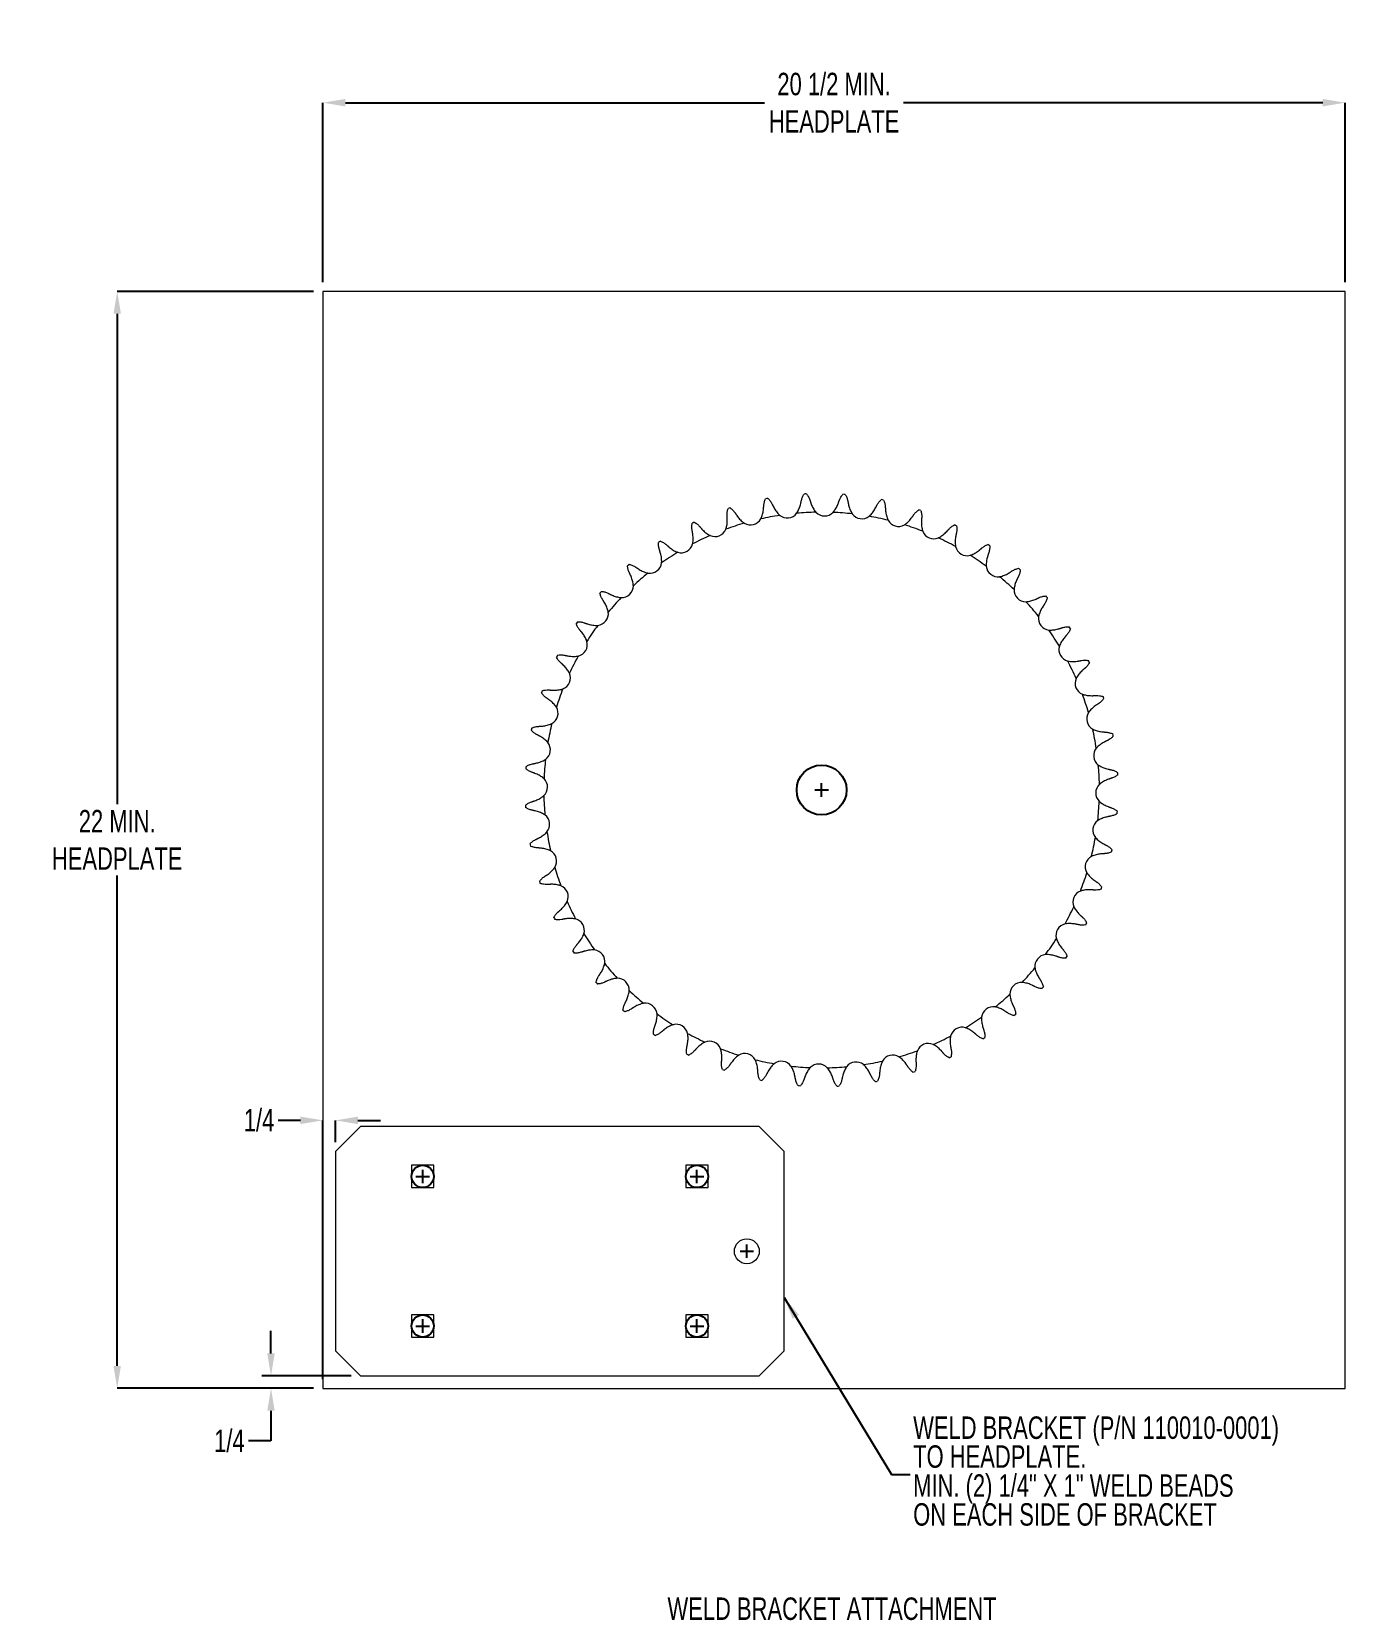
# Model space of a CAD drawing. Header units: inches. Extents: x 24.3 to 33.1, y 8.2 to 18.8.
import ezdxf

# ---------------------------------------------------------------- set-up
doc = ezdxf.new("R2010")
doc.units = ezdxf.units.IN
doc.header["$MEASUREMENT"] = 0
doc.header["$PDSIZE"] = -1
doc.layers.add('DIM', color=1, linetype='Continuous')
doc.styles.add('SLDTEXTSTYLE0', font='ARIAL.TTF', dxfattribs={"width": 0.7})
doc.styles.get("Standard").update_dxf_attribs({"font": 'ARIAL.TTF'})
doc.dimstyles.new('SLDDIMSTYLE0', dxfattribs={"dimtxt": 0.15, "dimasz": 0.15, "dimexe": 0, "dimexo": 0.0625, "dimgap": 0.0375, "dimtad": 0, "dimtih": 1, "dimtoh": 1, "dimdec": 3, "dimlfac": 3, "dimrnd": 1e-09, "dimzin": 12, "dimdsep": 46, "dimtxsty": 'SLDTEXTSTYLE0', "dimsah": 1, "dimcen": 0.09, "dimadec": 0, "dimazin": 0, "dimtfac": 1, "dimtdec": 3, "dimtofl": 0, "dimtmove": 0, "dimatfit": 3, "dimfxl": 0, "dimtolj": 1, "dimtzin": 12, "dimarcsym": 0})
doc.dimstyles.new('SLDDIMSTYLE1', dxfattribs={"dimtxt": 0.15, "dimasz": 0.15, "dimexe": 0, "dimexo": 0.0625, "dimgap": 0.0375, "dimtad": 0, "dimtih": 1, "dimtoh": 1, "dimdec": 3, "dimlfac": 3, "dimrnd": 1e-09, "dimzin": 12, "dimdsep": 46, "dimtxsty": 'SLDTEXTSTYLE0', "dimsah": 1, "dimcen": 0.09, "dimadec": 0, "dimazin": 0, "dimtfac": 1, "dimtdec": 3, "dimtofl": 0, "dimtmove": 0, "dimatfit": 3, "dimfxl": 0, "dimtolj": 1, "dimtzin": 12, "dimarcsym": 0})
doc.dimstyles.new('SLDDIMSTYLE2', dxfattribs={"dimtxt": 0.15, "dimasz": 0.15, "dimexe": 0, "dimexo": 0.0625, "dimgap": 0.0375, "dimtad": 0, "dimtih": 1, "dimtoh": 1, "dimdec": 0, "dimrnd": 1e-09, "dimzin": 0, "dimdsep": 46, "dimtxsty": 'Standard', "dimsah": 1, "dimcen": 0.09, "dimadec": 0, "dimazin": 0, "dimtfac": 1, "dimtdec": 0, "dimtofl": 0, "dimtmove": 0, "dimatfit": 3, "dimfxl": 0, "dimtolj": 1, "dimtzin": 0, "dimarcsym": 0})

msp = doc.modelspace()

# ---------------------------------------------------------------- texts
at = {"layer": 'DIM', "insert": (28.535419, 8.341656), "char_height": 0.15, "attachment_point": 1, "style": 'SLDTEXTSTYLE0'}
msp.add_mtext('WELD BRACKET ATTACHMENT', dxfattribs=at)

# ---------------------------------------------------------------- blocks, each defined once
blk = doc.blocks.new('*D7')
at = {"color": 0, "linetype": 'ByBlock', "lineweight": -2}
for p, q in [((25.885, 9.973), (25.885, 10.123)), ((26.42, 9.823), (25.823, 9.823)), ((26.17, 9.74), (25.823, 9.74)), ((25.885, 9.59), (25.885, 9.388)), ((25.885, 9.388), (25.735, 9.388))]:
    blk.add_line(p, q, dxfattribs=at)
at = {"color": 0, "linetype": 'ByBlock'}
for points in [[(25.885, 9.823), (25.86, 9.973), (25.91, 9.973)], [(25.885, 9.74), (25.86, 9.59), (25.91, 9.59)]]:
    blk.add_solid(points, dxfattribs=at)
at = {"layer": 'DEFPOINTS', "color": 0, "linetype": 'ByBlock'}
for p in [(26.482, 9.823), (26.232, 9.74)]:
    blk.add_point(p, dxfattribs=at)
at = {"color": 0, "linetype": 'ByBlock', "insert": (25.607, 9.388), "char_height": 0.15, "attachment_point": 5, "style": 'SLDTEXTSTYLE0'}
blk.add_mtext('1/4', dxfattribs=at)
blk = doc.blocks.new('*D8')
at = {"color": 0, "linetype": 'ByBlock', "lineweight": -2}
for p, q in [((26.232, 17.135), (26.232, 18.334)), ((26.382, 18.334), (29.185, 18.334)), ((32.916, 18.334), (30.113, 18.334)), ((33.066, 17.135), (33.066, 18.334))]:
    blk.add_line(p, q, dxfattribs=at)
at = {"color": 0, "linetype": 'ByBlock'}
for points in [[(26.232, 18.334), (26.382, 18.359), (26.382, 18.309)], [(33.066, 18.334), (32.916, 18.359), (32.916, 18.309)]]:
    blk.add_solid(points, dxfattribs=at)
at = {"layer": 'DEFPOINTS', "color": 0, "linetype": 'ByBlock'}
for p in [(26.232, 17.073), (33.066, 17.073)]:
    blk.add_point(p, dxfattribs=at)
at = {"color": 0, "linetype": 'ByBlock', "insert": (29.649, 18.334), "char_height": 0.15, "attachment_point": 5, "style": 'SLDTEXTSTYLE0'}
blk.add_mtext('20 1/2 MIN.\\PHEADPLATE', dxfattribs=at)
blk = doc.blocks.new('*D9')
at = {"color": 0, "linetype": 'ByBlock', "lineweight": -2}
for p, q in [((26.082, 11.531), (25.932, 11.531)), ((26.232, 9.802), (26.232, 11.531)), ((26.316, 11.385), (26.316, 11.531)), ((26.466, 11.531), (26.616, 11.531))]:
    blk.add_line(p, q, dxfattribs=at)
at = {"color": 0, "linetype": 'ByBlock'}
for points in [[(26.232, 11.531), (26.082, 11.556), (26.082, 11.506)], [(26.316, 11.531), (26.466, 11.556), (26.466, 11.506)]]:
    blk.add_solid(points, dxfattribs=at)
at = {"layer": 'DEFPOINTS', "color": 0, "linetype": 'ByBlock'}
for p in [(26.316, 11.323), (26.232, 9.74)]:
    blk.add_point(p, dxfattribs=at)
at = {"color": 0, "linetype": 'ByBlock', "insert": (25.805, 11.531), "char_height": 0.15, "attachment_point": 5, "style": 'SLDTEXTSTYLE0'}
blk.add_mtext('1/4', dxfattribs=at)
blk = doc.blocks.new('*D10')
at = {"color": 0, "linetype": 'ByBlock', "lineweight": -2}
for p, q in [((26.17, 17.073), (24.857, 17.073)), ((24.857, 16.923), (24.857, 13.644)), ((24.857, 9.89), (24.857, 13.168)), ((26.17, 9.74), (24.857, 9.74))]:
    blk.add_line(p, q, dxfattribs=at)
at = {"color": 0, "linetype": 'ByBlock'}
for points in [[(24.857, 17.073), (24.832, 16.923), (24.882, 16.923)], [(24.857, 9.74), (24.832, 9.89), (24.882, 9.89)]]:
    blk.add_solid(points, dxfattribs=at)
at = {"layer": 'DEFPOINTS', "color": 0, "linetype": 'ByBlock'}
for p in [(26.232, 17.073), (26.232, 9.74)]:
    blk.add_point(p, dxfattribs=at)
at = {"color": 0, "linetype": 'ByBlock', "insert": (24.857, 13.406), "char_height": 0.15, "attachment_point": 5, "style": 'SLDTEXTSTYLE0'}
blk.add_mtext('22 MIN.\\PHEADPLATE', dxfattribs=at)
blk = doc.blocks.new('SW_NOTE_3')
at = {"layer": 'DIM', "color": 0, "char_height": 0.15, "attachment_point": 1, "style": 'SLDTEXTSTYLE0'}
for s, insert in [('WELD BRACKET (P/N 110010-0001)', (0.02, 0.387)), ('TO HEADPLATE.', (0.02, 0.194)), ('MIN. (2) 1/4" X 1" WELD BEADS', (0.02, 0)), ('ON EACH SIDE OF BRACKET', (0.02, -0.193))]:
    blk.add_mtext(s, dxfattribs=dict(at, insert=insert))

# ---------------------------------------------------------------- dimensions: what is measured, and where the dimension line sits
at = {"layer": 'DIM'}
dim = msp.add_linear_dim(base=(26.232435, 18.334013), p1=(33.065768, 17.072874), p2=(26.232435, 17.072874), text='<> MIN.\\PHEADPLATE', dimstyle='SLDDIMSTYLE0', override={"dimdec": 4, "dimlunit": 5, "dimfrac": 2}, dxfattribs=at)
dim.commit()
dim.dimension.update_dxf_attribs({"geometry": '*D8', "text_midpoint": (29.649101, 18.334013)})
dim = msp.add_linear_dim(base=(24.857435, 9.73954), p1=(26.232435, 17.072874), p2=(26.232435, 9.73954), angle=90, text='<> MIN.\\PHEADPLATE', dimstyle='SLDDIMSTYLE0', override={"dimdec": 4, "dimlunit": 5, "dimfrac": 2}, dxfattribs=at)
dim.commit()
dim.dimension.update_dxf_attribs({"geometry": '*D10', "text_midpoint": (24.857435, 13.406207)})
dim = msp.add_linear_dim(base=(26.232435, 11.530946), p1=(26.315768, 11.322874), p2=(26.232435, 9.73954), dimstyle='SLDDIMSTYLE1', override={"dimdec": 4, "dimlunit": 5, "dimfrac": 2}, dxfattribs=at)
dim.commit()
dim.dimension.update_dxf_attribs({"geometry": '*D9', "text_midpoint": (25.80451, 11.530946)})
dim = msp.add_linear_dim(base=(25.885359, 9.73954), p1=(26.482435, 9.822874), p2=(26.232435, 9.73954), angle=90, dimstyle='SLDDIMSTYLE1', override={"dimdec": 4, "dimlunit": 5, "dimfrac": 2}, dxfattribs=at)
dim.commit()
dim.dimension.update_dxf_attribs({"geometry": '*D7', "text_midpoint": (25.607435, 9.387822)})

# ---------------------------------------------------------------- linework, layer by layer
at = {"color": 7, "linetype": 'Continuous', "lineweight": 15}
for p, q in [((26.232435, 17.072874), (26.232435, 9.73954)), ((33.065768, 17.072874), (26.232435, 17.072874)), ((33.065768, 9.73954), (33.065768, 17.072874)), ((26.482435, 11.48954), (26.315768, 11.322874)), ((29.149101, 11.48954), (26.482435, 11.48954)), ((29.315768, 11.322874), (29.149101, 11.48954)), ((26.315768, 11.322874), (26.315768, 9.98954)), ((29.315768, 9.98954), (29.315768, 11.322874)), ((26.824768, 11.23054), (26.824768, 11.081874)), ((26.973435, 11.23054), (26.824768, 11.23054)), ((26.973435, 11.081874), (26.973435, 11.23054)), ((28.658101, 11.23054), (28.658101, 11.081874)), ((28.806768, 11.23054), (28.658101, 11.23054)), ((28.806768, 11.081874), (28.806768, 11.23054)), ((26.824768, 11.081874), (26.973435, 11.081874)), ((28.658101, 11.081874), (28.806768, 11.081874)), ((26.973435, 10.23054), (26.824768, 10.23054)), ((26.824768, 10.23054), (26.824768, 10.081874)), ((26.973435, 10.081874), (26.973435, 10.23054)), ((28.806768, 10.23054), (28.658101, 10.23054)), ((28.658101, 10.23054), (28.658101, 10.081874)), ((28.806768, 10.081874), (28.806768, 10.23054)), ((26.315768, 9.98954), (26.482435, 9.822874)), ((26.824768, 10.081874), (26.973435, 10.081874)), ((28.658101, 10.081874), (28.806768, 10.081874)), ((29.149101, 9.822874), (29.315768, 9.98954)), ((26.482435, 9.822874), (29.149101, 9.822874)), ((26.232435, 9.73954), (33.065768, 9.73954))]:
    msp.add_line(p, q, dxfattribs=at)
for centre, radius in [((29.565768, 13.73954), 0.166667), ((26.899101, 11.156207), 0.074333), ((28.732435, 11.156207), 0.074333), ((26.899101, 10.156207), 0.074333), ((28.732435, 10.156207), 0.074333)]:
    msp.add_circle(centre, radius)
msp.add_circle((29.065768, 10.656207), 0.083333, dxfattribs=at)
for centre, radius, start, end in [((29.565768, 13.73954), 1.982131, 92.9399803, 93.3902628), ((29.565768, 13.73954), 1.982131, 85.4399803, 85.8902628), ((29.565768, 13.73954), 1.982131, 107.9399803, 108.3902628), ((29.565768, 13.73954), 1.982131, 100.4399803, 100.8902628), ((29.565768, 13.73954), 1.982131, 77.9399803, 78.3902628), ((29.565768, 13.73954), 1.982131, 70.4399803, 70.8902628), ((29.565768, 13.73954), 1.982131, 115.4399803, 115.8902628), ((29.565768, 13.73954), 1.857131, 106.1686058, 110.1616373), ((29.089978, 15.590594), 0.079058, 238.4592238, 330.3710193), ((29.565768, 13.73954), 1.857131, 98.6686058, 102.6616373), ((29.335659, 15.636861), 0.079058, 230.9592238, 322.8710193), ((29.565768, 13.73954), 1.857131, 91.1686058, 95.1616373), ((29.585278, 15.650664), 0.079058, 223.4592238, 315.3710193), ((29.565768, 13.73954), 1.857131, 83.6686058, 87.6616373), ((29.834562, 15.631768), 0.079058, 215.9592238, 307.8710193), ((29.565768, 13.73954), 1.857131, 76.1686058, 80.1616373), ((30.079248, 15.580495), 0.079058, 208.4592238, 300.3710193), ((29.565768, 13.73954), 1.857131, 68.6686058, 72.6616373), ((29.565768, 13.73954), 1.982131, 62.9399803, 63.3902628), ((29.565768, 13.73954), 1.982131, 122.9399803, 123.3902628), ((29.565768, 13.73954), 1.857131, 113.6686058, 117.6616373), ((28.852437, 15.512655), 0.079057, 245.9592238, 337.8710193), ((30.315148, 15.497723), 0.079058, 200.9592238, 292.8710193), ((29.565768, 13.73954), 1.857131, 61.1686058, 65.1616373), ((29.565768, 13.73954), 1.857131, 121.1686058, 125.1616373), ((28.627102, 15.404377), 0.079057, 253.4592238, 345.3710193), ((30.538226, 15.384867), 0.079058, 193.4592238, 285.3710193), ((29.565768, 13.73954), 1.857131, 53.6686058, 57.6616373), ((29.565768, 13.73954), 1.982131, 55.4399803, 55.8902628), ((29.565768, 13.73954), 1.982131, 130.4399803, 130.8902628), ((29.565768, 13.73954), 1.857131, 128.6686058, 132.6616373), ((28.417827, 15.267614), 0.079058, 260.9592238, 352.8710193), ((30.744665, 15.24386), 0.079058, 185.9592238, 277.8710193), ((29.565768, 13.73954), 1.982131, 47.9399803, 48.3902628), ((28.228195, 15.104704), 0.079058, 268.4592238, 0.3710193), ((29.565768, 13.73954), 1.857131, 46.1686058, 50.1616373), ((30.930932, 15.077114), 0.079058, 178.4592238, 270.3710193), ((29.565768, 13.73954), 1.982131, 137.9399803, 138.3902628), ((29.565768, 13.73954), 1.857131, 136.1686058, 140.1616373), ((29.565768, 13.73954), 1.857131, 38.6686058, 42.6616373), ((29.565768, 13.73954), 1.982131, 40.4399803, 40.8902628), ((28.061448, 14.918437), 0.079058, 275.9592238, 7.8710193), ((31.093841, 14.887481), 0.079058, 170.9592238, 262.8710193), ((29.565768, 13.73954), 1.982131, 145.4399803, 145.8902628), ((29.565768, 13.73954), 1.857131, 143.6686058, 147.6616373), ((29.565768, 13.73954), 1.857131, 31.1686058, 35.1616373), ((29.565768, 13.73954), 1.982131, 32.9399803, 33.3902628), ((27.920441, 14.711998), 0.079058, 283.4592238, 15.3710193), ((31.230605, 14.678207), 0.079058, 163.4592238, 255.3710193), ((29.565768, 13.73954), 1.982131, 152.9399803, 153.3902628), ((29.565768, 13.73954), 1.857131, 151.1686058, 155.1616373), ((29.565768, 13.73954), 1.857131, 23.6686058, 27.6616373), ((29.565768, 13.73954), 1.982131, 25.4399803, 25.8902628), ((27.807586, 14.48892), 0.079058, 290.9592238, 22.8710193), ((31.338882, 14.452871), 0.079058, 155.9592238, 247.8710193), ((29.565768, 13.73954), 1.982131, 160.4399803, 160.8902628), ((29.565768, 13.73954), 1.857131, 158.6686058, 162.6616373), ((29.565768, 13.73954), 1.857131, 16.1686058, 20.1616373), ((29.565768, 13.73954), 1.982131, 17.9399803, 18.3902628), ((27.724813, 14.25302), 0.079058, 298.4592238, 30.3710193), ((31.416821, 14.215331), 0.079058, 148.4592238, 240.3710193), ((29.565768, 13.73954), 1.982131, 167.9399803, 168.3902628), ((29.565768, 13.73954), 1.857131, 166.1686058, 170.1616373), ((29.565768, 13.73954), 1.857131, 8.6686058, 12.6616373), ((27.67354, 14.008335), 0.079058, 305.9592238, 37.8710193), ((31.463089, 13.969649), 0.079058, 140.9592238, 232.8710193), ((29.565768, 13.73954), 1.982131, 10.4399803, 10.8902628), ((29.565768, 13.73954), 1.857131, 173.6686058, 177.6616373), ((29.565768, 13.73954), 1.982131, 175.4399803, 175.8902628), ((27.654644, 13.75905), 0.079058, 313.4592238, 45.3710193), ((29.565768, 13.73954), 1.857131, 1.1686058, 5.1616373), ((29.565768, 13.73954), 1.982131, 2.9399803, 3.3902628), ((29.565768, 13.73954), 1.857131, 181.1686058, 185.1616373), ((31.476892, 13.720031), 0.079058, 133.4592238, 225.3710193), ((29.565768, 13.73954), 1.982131, 182.9399803, 183.3902628), ((29.565768, 13.73954), 1.857131, 353.6686058, 357.6616373), ((29.565768, 13.73954), 1.982131, 355.4399803, 355.8902628), ((27.668447, 13.509431), 0.079058, 320.9592238, 52.8710193), ((31.457996, 13.470746), 0.079058, 125.9592238, 217.8710193), ((29.565768, 13.73954), 1.982131, 190.4399803, 190.8902628), ((29.565768, 13.73954), 1.857131, 188.6686058, 192.6616373), ((29.565768, 13.73954), 1.857131, 346.1686058, 350.1616373), ((27.714715, 13.26375), 0.079058, 328.4592238, 60.3710193), ((31.406723, 13.22606), 0.079058, 118.4592238, 210.3710193), ((29.565768, 13.73954), 1.982131, 347.9399803, 348.3902628), ((29.565768, 13.73954), 1.857131, 196.1686058, 200.1616373), ((29.565768, 13.73954), 1.857131, 338.6686058, 342.6616373), ((29.565768, 13.73954), 1.982131, 197.9399803, 198.3902628), ((27.792654, 13.026209), 0.079058, 335.9592238, 67.8710193), ((31.32395, 12.99016), 0.079058, 110.9592238, 202.8710193), ((29.565768, 13.73954), 1.982131, 340.4399803, 340.8902628), ((29.565768, 13.73954), 1.857131, 203.6686058, 207.6616373), ((29.565768, 13.73954), 1.857131, 331.1686058, 335.1616373), ((29.565768, 13.73954), 1.982131, 205.4399803, 205.8902628), ((27.900931, 12.800874), 0.079058, 343.4592238, 75.3710193), ((29.565768, 13.73954), 1.982131, 332.9399803, 333.3902628), ((29.565768, 13.73954), 1.857131, 211.1686058, 215.1616373), ((29.565768, 13.73954), 1.857131, 323.6686058, 327.6616373), ((31.211095, 12.767083), 0.079058, 103.4592238, 195.3710193), ((29.565768, 13.73954), 1.982131, 212.9399803, 213.3902628), ((28.037695, 12.5916), 0.079058, 350.9592238, 82.8710193), ((31.070088, 12.560644), 0.079058, 95.9592238, 187.8710193), ((29.565768, 13.73954), 1.857131, 218.6686058, 222.6616373), ((29.565768, 13.73954), 1.857131, 316.1686058, 320.1616373), ((29.565768, 13.73954), 1.982131, 325.4399803, 325.8902628), ((29.565768, 13.73954), 1.982131, 220.4399803, 220.8902628), ((28.200604, 12.401967), 0.079058, 358.4592238, 90.3710193), ((30.903341, 12.374376), 0.079058, 88.4592238, 180.3710193), ((29.565768, 13.73954), 1.857131, 226.1686058, 230.1616373), ((29.565768, 13.73954), 1.857131, 308.6686058, 312.6616373), ((29.565768, 13.73954), 1.982131, 317.9399803, 318.3902628), ((29.565768, 13.73954), 1.982131, 227.9399803, 228.3902628), ((28.386872, 12.23522), 0.079058, 5.9592238, 97.8710193), ((29.565768, 13.73954), 1.857131, 233.6686058, 237.6616373), ((29.565768, 13.73954), 1.857131, 301.1686058, 305.1616373), ((30.713709, 12.211467), 0.079058, 80.9592238, 172.8710193), ((29.565768, 13.73954), 1.982131, 310.4399803, 310.8902628), ((29.565768, 13.73954), 1.982131, 235.4399803, 235.8902628), ((28.59331, 12.094213), 0.079058, 13.4592238, 105.3710193), ((29.565768, 13.73954), 1.857131, 241.1686058, 245.1616373), ((30.504434, 12.074704), 0.079058, 73.4592238, 165.3710193), ((28.816388, 11.981358), 0.079058, 20.9592238, 112.8710193), ((29.565768, 13.73954), 1.857131, 248.6686058, 252.6616373), ((30.279099, 11.966426), 0.079058, 65.9592238, 157.8710193), ((29.565768, 13.73954), 1.857131, 293.6686058, 297.6616373), ((29.565768, 13.73954), 1.982131, 302.9399803, 303.3902628), ((29.565768, 13.73954), 1.982131, 242.9399803, 243.3902628), ((29.052288, 11.898586), 0.079058, 28.4592238, 120.3710193), ((29.565768, 13.73954), 1.857131, 256.1686058, 260.1616373), ((29.296974, 11.847313), 0.079058, 35.9592238, 127.8710193), ((29.565768, 13.73954), 1.857131, 263.6686058, 267.6616373), ((29.546258, 11.828416), 0.079058, 43.4592238, 135.3710193), ((29.795877, 11.84222), 0.079058, 50.9592238, 142.8710193), ((29.565768, 13.73954), 1.857131, 278.6686058, 282.6616373), ((30.041559, 11.888487), 0.079058, 58.4592238, 150.3710193), ((29.565768, 13.73954), 1.857131, 286.1686058, 290.1616373), ((29.565768, 13.73954), 1.982131, 295.4399803, 295.8902628), ((29.565768, 13.73954), 1.982131, 250.4399803, 250.8902628), ((29.565768, 13.73954), 1.982131, 257.9399803, 258.3902628), ((29.565768, 13.73954), 1.857131, 271.1686058, 275.1616373), ((29.565768, 13.73954), 1.982131, 280.4399803, 280.8902628), ((29.565768, 13.73954), 1.982131, 287.9399803, 288.3902628), ((29.565768, 13.73954), 1.982131, 265.4399803, 265.8902628), ((29.565768, 13.73954), 1.982131, 272.9399803, 273.3902628)]:
    msp.add_arc(centre, radius, start, end, dxfattribs=at)
for points, knots in [([(29.430868, 15.676289), (29.432867, 15.683655), (29.436929, 15.698625), (29.444636, 15.711608), (29.448551, 15.718203)], [0, 0, 0, 0, 0.4920616866, 1, 1, 1, 1]), ([(29.464105, 15.719063), (29.468589, 15.713135), (29.477695, 15.701096), (29.483404, 15.686674), (29.486302, 15.679355)], [0, 0, 0, 0, 0.492439936, 1, 1, 1, 1]), ([(29.684818, 15.677328), (29.687761, 15.68437), (29.693743, 15.698681), (29.703079, 15.710548), (29.707821, 15.716575)], [0, 0, 0, 0, 0.492060202, 1, 1, 1, 1]), ([(28.934197, 15.575381), (28.934221, 15.583014), (28.934271, 15.598525), (28.938355, 15.61306), (28.94043, 15.620444)], [0, 0, 0, 0, 0.492059105, 1, 1, 1, 1]), ([(28.955231, 15.6253), (28.961097, 15.620734), (28.973008, 15.611463), (28.982255, 15.59901), (28.986949, 15.59269)], [0, 0, 0, 0, 0.492438446, 1, 1, 1, 1]), ([(29.163363, 15.56119), (29.166718, 15.570561), (29.173532, 15.589602), (29.175985, 15.609308), (29.17723, 15.619314)], [0, 0, 0, 0, 0.492206348, 1, 1, 1, 1]), ([(29.179225, 15.642112), (29.180246, 15.649676), (29.18232, 15.665048), (29.188266, 15.678926), (29.191287, 15.685975)], [0, 0, 0, 0, 0.492058837, 1, 1, 1, 1]), ([(29.206595, 15.688858), (29.211815, 15.683566), (29.222414, 15.672819), (29.229957, 15.659266), (29.233785, 15.652387)], [0, 0, 0, 0, 0.492442075, 1, 1, 1, 1]), ([(29.243936, 15.631876), (29.248575, 15.623282), (29.258003, 15.605813), (29.271261, 15.590538), (29.277996, 15.582777)], [0, 0, 0, 0, 0.491992838, 1, 1, 1, 1]), ([(29.404579, 15.59813), (29.409128, 15.606983), (29.418369, 15.624971), (29.423373, 15.644188), (29.425914, 15.653947)], [0, 0, 0, 0, 0.492207731, 1, 1, 1, 1]), ([(29.493689, 15.657695), (29.497166, 15.648568), (29.504234, 15.630019), (29.515384, 15.613143), (29.521048, 15.60457)], [0, 0, 0, 0, 0.491994006, 1, 1, 1, 1]), ([(29.648553, 15.603268), (29.654218, 15.611453), (29.665729, 15.628081), (29.673198, 15.64648), (29.67699, 15.655823)], [0, 0, 0, 0, 0.492205248, 1, 1, 1, 1]), ([(29.723354, 15.715398), (29.727026, 15.708935), (29.734483, 15.695811), (29.738261, 15.680767), (29.740178, 15.673131)], [0, 0, 0, 0, 0.4924393048, 1, 1, 1, 1]), ([(29.744675, 15.650693), (29.746931, 15.641191), (29.751517, 15.621877), (29.760369, 15.603691), (29.764866, 15.594452)], [0, 0, 0, 0, 0.491990556, 1, 1, 1, 1]), ([(29.89111, 15.576519), (29.897795, 15.583893), (29.911377, 15.598876), (29.921184, 15.616144), (29.926164, 15.624912)], [0, 0, 0, 0, 0.4922059728, 1, 1, 1, 1]), ([(29.936732, 15.645211), (29.940569, 15.651808), (29.948368, 15.665216), (29.959173, 15.675763), (29.964661, 15.681119)], [0, 0, 0, 0, 0.4920610474, 1, 1, 1, 1]), ([(29.979907, 15.677925), (29.982704, 15.671038), (29.988384, 15.657053), (29.990166, 15.641645), (29.991071, 15.633824)], [0, 0, 0, 0, 0.492440847, 1, 1, 1, 1]), ([(29.9926, 15.61099), (29.993597, 15.601275), (29.995622, 15.581528), (30.002025, 15.562342), (30.005277, 15.552595)], [0, 0, 0, 0, 0.491991075, 1, 1, 1, 1]), ([(30.182298, 15.580487), (30.186964, 15.586527), (30.196446, 15.598803), (30.208535, 15.607848), (30.214675, 15.612443)], [0, 0, 0, 0, 0.492059448, 1, 1, 1, 1]), ([(28.699975, 15.477239), (28.699003, 15.484809), (28.697027, 15.500194), (28.699179, 15.515138), (28.700273, 15.522729)], [0, 0, 0, 0, 0.492060588, 1, 1, 1, 1]), ([(28.714313, 15.529476), (28.720725, 15.525715), (28.733744, 15.518078), (28.744538, 15.506938), (28.750016, 15.501285)], [0, 0, 0, 0, 0.492441129, 1, 1, 1, 1]), ([(28.929033, 15.493081), (28.931135, 15.50281), (28.935407, 15.522577), (28.935266, 15.542435), (28.935194, 15.552518)], [0, 0, 0, 0, 0.492205716, 1, 1, 1, 1]), ([(28.99969, 15.57368), (29.005411, 15.565764), (29.017039, 15.549676), (29.032177, 15.536261), (29.039867, 15.529446)], [0, 0, 0, 0, 0.491992029, 1, 1, 1, 1]), ([(30.1281, 15.518337), (30.135691, 15.524776), (30.151113, 15.537858), (30.163089, 15.553698), (30.169171, 15.561741)], [0, 0, 0, 0, 0.492204953, 1, 1, 1, 1]), ([(30.229374, 15.607286), (30.231248, 15.600092), (30.235054, 15.585486), (30.23481, 15.569977), (30.234686, 15.562105)], [0, 0, 0, 0, 0.492440892, 1, 1, 1, 1]), ([(30.233222, 15.539267), (30.232942, 15.529505), (30.232373, 15.509663), (30.236216, 15.489805), (30.238168, 15.479717)], [0, 0, 0, 0, 0.491992035, 1, 1, 1, 1]), ([(30.417315, 15.484264), (30.422729, 15.489644), (30.433732, 15.500577), (30.446899, 15.507967), (30.453587, 15.511721)], [0, 0, 0, 0, 0.492059589, 1, 1, 1, 1]), ([(30.467486, 15.504689), (30.468406, 15.497313), (30.470273, 15.482334), (30.468006, 15.46699), (30.466856, 15.459202)], [0, 0, 0, 0, 0.492439729, 1, 1, 1, 1]), ([(28.487964, 15.403026), (28.494811, 15.400134), (28.508717, 15.394261), (28.520872, 15.384626), (28.527041, 15.379736)], [0, 0, 0, 0, 0.4924404251, 1, 1, 1, 1]), ([(28.705597, 15.394968), (28.706412, 15.404889), (28.708066, 15.425044), (28.705335, 15.444714), (28.703948, 15.454701)], [0, 0, 0, 0, 0.492208191, 1, 1, 1, 1]), ([(28.76513, 15.4841), (28.771835, 15.476999), (28.785463, 15.462566), (28.802222, 15.451242), (28.810736, 15.44549)], [0, 0, 0, 0, 0.491992629, 1, 1, 1, 1]), ([(30.355469, 15.42972), (30.363835, 15.435114), (30.380833, 15.446071), (30.394774, 15.460211), (30.401854, 15.467392)], [0, 0, 0, 0, 0.492205979, 1, 1, 1, 1]), ([(30.462423, 15.43675), (30.460871, 15.427108), (30.457717, 15.40751), (30.458935, 15.38732), (30.459554, 15.377063)], [0, 0, 0, 0, 0.491991721, 1, 1, 1, 1]), ([(28.480567, 15.349364), (28.478615, 15.356742), (28.474648, 15.371738), (28.474831, 15.386835), (28.474924, 15.394504)], [0, 0, 0, 0, 0.492061858, 1, 1, 1, 1]), ([(28.49688, 15.268531), (28.496392, 15.278473), (28.495402, 15.298672), (28.490126, 15.317816), (28.487448, 15.327538)], [0, 0, 0, 0, 0.492205393, 1, 1, 1, 1]), ([(28.544269, 15.364671), (28.551843, 15.358506), (28.567239, 15.345976), (28.585333, 15.336936), (28.594525, 15.332344)], [0, 0, 0, 0, 0.4919929242, 1, 1, 1, 1]), ([(30.569326, 15.312184), (30.578324, 15.316439), (30.596607, 15.325084), (30.612275, 15.337284), (30.620231, 15.343479)], [0, 0, 0, 0, 0.492206719, 1, 1, 1, 1]), ([(30.637762, 15.358189), (30.643832, 15.362816), (30.656168, 15.372219), (30.670187, 15.377827), (30.677307, 15.380676)], [0, 0, 0, 0, 0.492061566, 1, 1, 1, 1]), ([(30.676282, 15.305193), (30.673485, 15.295836), (30.6678, 15.276817), (30.666373, 15.256641), (30.665648, 15.246392)], [0, 0, 0, 0, 0.491992182, 1, 1, 1, 1]), ([(30.69017, 15.37189), (30.690119, 15.364457), (30.690015, 15.349363), (30.685765, 15.334446), (30.683607, 15.326874)], [0, 0, 0, 0, 0.492440167, 1, 1, 1, 1]), ([(28.279726, 15.193944), (28.276828, 15.201005), (28.270938, 15.215354), (28.269149, 15.230347), (28.26824, 15.237962)], [0, 0, 0, 0, 0.492059831, 1, 1, 1, 1]), ([(28.280056, 15.248113), (28.287223, 15.246139), (28.301776, 15.242132), (28.315084, 15.234166), (28.321839, 15.230123)], [0, 0, 0, 0, 0.492440669, 1, 1, 1, 1]), ([(28.340886, 15.217436), (28.3492, 15.212312), (28.366099, 15.201898), (28.385219, 15.195297), (28.394931, 15.191944)], [0, 0, 0, 0, 0.491993227, 1, 1, 1, 1]), ([(30.766011, 15.167739), (30.775488, 15.170783), (30.794743, 15.176968), (30.811869, 15.187018), (30.820566, 15.192122)], [0, 0, 0, 0, 0.492205105, 1, 1, 1, 1]), ([(30.839867, 15.204417), (30.846489, 15.208213), (30.859947, 15.215925), (30.874578, 15.219656), (30.882009, 15.221551)], [0, 0, 0, 0, 0.492061699, 1, 1, 1, 1]), ([(30.893615, 15.211161), (30.892594, 15.203798), (30.890521, 15.188847), (30.88436, 15.174612), (30.881233, 15.167387)], [0, 0, 0, 0, 0.492439544, 1, 1, 1, 1]), ([(28.306451, 15.115933), (28.30467, 15.125726), (28.301051, 15.145623), (28.293322, 15.163915), (28.289397, 15.173203)], [0, 0, 0, 0, 0.492205831, 1, 1, 1, 1]), ([(30.87114, 15.146848), (30.867146, 15.137936), (30.859027, 15.119822), (30.854978, 15.100004), (30.852922, 15.089937)], [0, 0, 0, 0, 0.491992285, 1, 1, 1, 1]), ([(28.100891, 15.013639), (28.097096, 15.020262), (28.089383, 15.033719), (28.085653, 15.04835), (28.083758, 15.055781)], [0, 0, 0, 0, 0.492061699, 1, 1, 1, 1]), ([(28.094147, 15.067387), (28.10151, 15.066366), (28.116462, 15.064293), (28.130696, 15.058132), (28.137921, 15.055005)], [0, 0, 0, 0, 0.492439544, 1, 1, 1, 1]), ([(28.137569, 14.939783), (28.134525, 14.949261), (28.12834, 14.968515), (28.11829, 14.985641), (28.113186, 14.994338)], [0, 0, 0, 0, 0.492205105, 1, 1, 1, 1]), ([(28.158461, 15.044913), (28.167373, 15.040918), (28.185487, 15.032799), (28.205304, 15.028751), (28.215371, 15.026694)], [0, 0, 0, 0, 0.491992285, 1, 1, 1, 1]), ([(30.94216, 14.998858), (30.951954, 15.000639), (30.97185, 15.004257), (30.990142, 15.011986), (30.999431, 15.015911)], [0, 0, 0, 0, 0.492205831, 1, 1, 1, 1]), ([(31.020172, 15.025582), (31.027233, 15.02848), (31.041582, 15.03437), (31.056574, 15.036159), (31.064189, 15.037068)], [0, 0, 0, 0, 0.492059831, 1, 1, 1, 1]), ([(31.07434, 15.025252), (31.072367, 15.018086), (31.068359, 15.003533), (31.060393, 14.990224), (31.05635, 14.983469)], [0, 0, 0, 0, 0.492440669, 1, 1, 1, 1]), ([(31.043663, 14.964423), (31.03854, 14.956108), (31.028126, 14.939209), (31.021525, 14.92009), (31.018172, 14.910377)], [0, 0, 0, 0, 0.491993227, 1, 1, 1, 1]), ([(27.94712, 14.811535), (27.942493, 14.817605), (27.93309, 14.82994), (27.927481, 14.843959), (27.924633, 14.851079)], [0, 0, 0, 0, 0.492061566, 1, 1, 1, 1]), ([(27.933419, 14.863943), (27.940852, 14.863891), (27.955946, 14.863787), (27.970863, 14.859537), (27.978434, 14.85738)], [0, 0, 0, 0, 0.492440167, 1, 1, 1, 1]), ([(27.993124, 14.743098), (27.988869, 14.752097), (27.980225, 14.770379), (27.968025, 14.786047), (27.961829, 14.794003)], [0, 0, 0, 0, 0.492206719, 1, 1, 1, 1]), ([(28.000115, 14.850055), (28.009472, 14.847257), (28.028491, 14.841572), (28.048667, 14.840145), (28.058917, 14.83942)], [0, 0, 0, 0, 0.491992182, 1, 1, 1, 1]), ([(31.094759, 14.808429), (31.104701, 14.808916), (31.1249, 14.809907), (31.144044, 14.815182), (31.153766, 14.817861)], [0, 0, 0, 0, 0.492205393, 1, 1, 1, 1]), ([(31.190899, 14.76104), (31.184734, 14.753465), (31.172203, 14.73807), (31.163163, 14.719976), (31.158571, 14.710784)], [0, 0, 0, 0, 0.4919929242, 1, 1, 1, 1]), ([(31.175591, 14.824742), (31.18297, 14.826694), (31.197965, 14.83066), (31.213063, 14.830477), (31.220732, 14.830384)], [0, 0, 0, 0, 0.492061858, 1, 1, 1, 1]), ([(31.229253, 14.817345), (31.226361, 14.810497), (31.220489, 14.796592), (31.210854, 14.784436), (31.205963, 14.778267)], [0, 0, 0, 0, 0.4924404251, 1, 1, 1, 1]), ([(27.821044, 14.591088), (27.815665, 14.596502), (27.804732, 14.607505), (27.797341, 14.620671), (27.793588, 14.627359)], [0, 0, 0, 0, 0.492059589, 1, 1, 1, 1]), ([(27.800619, 14.641259), (27.807996, 14.642178), (27.822974, 14.644045), (27.838319, 14.641778), (27.846107, 14.640628)], [0, 0, 0, 0, 0.492439729, 1, 1, 1, 1]), ([(27.875588, 14.529241), (27.870195, 14.537607), (27.859238, 14.554605), (27.845097, 14.568547), (27.837916, 14.575626)], [0, 0, 0, 0, 0.492205979, 1, 1, 1, 1]), ([(27.868558, 14.636195), (27.8782, 14.634644), (27.897799, 14.631489), (27.917988, 14.632708), (27.928245, 14.633327)], [0, 0, 0, 0, 0.491991721, 1, 1, 1, 1]), ([(31.221196, 14.599711), (31.231117, 14.598897), (31.251272, 14.597242), (31.270941, 14.599973), (31.280929, 14.60136)], [0, 0, 0, 0, 0.492208191, 1, 1, 1, 1]), ([(31.303466, 14.605334), (31.311037, 14.606306), (31.326421, 14.608281), (31.341366, 14.606129), (31.348957, 14.605036)], [0, 0, 0, 0, 0.492060588, 1, 1, 1, 1]), ([(31.355704, 14.590995), (31.351943, 14.584584), (31.344305, 14.571564), (31.333166, 14.56077), (31.327512, 14.555292)], [0, 0, 0, 0, 0.492441129, 1, 1, 1, 1]), ([(31.310328, 14.540178), (31.303227, 14.533473), (31.288794, 14.519845), (31.27747, 14.503086), (31.271717, 14.494572)], [0, 0, 0, 0, 0.491992629, 1, 1, 1, 1]), ([(27.724821, 14.35607), (27.718781, 14.360736), (27.706506, 14.370218), (27.69746, 14.382307), (27.692865, 14.388448)], [0, 0, 0, 0, 0.492059448, 1, 1, 1, 1]), ([(27.698023, 14.403146), (27.705216, 14.405021), (27.719823, 14.408827), (27.735331, 14.408582), (27.743203, 14.408458)], [0, 0, 0, 0, 0.492440892, 1, 1, 1, 1]), ([(27.786971, 14.301872), (27.780532, 14.309463), (27.76745, 14.324885), (27.75161, 14.336862), (27.743567, 14.342943)], [0, 0, 0, 0, 0.492204953, 1, 1, 1, 1]), ([(27.766041, 14.406994), (27.775803, 14.406714), (27.795646, 14.406145), (27.815504, 14.409988), (27.825592, 14.411941)], [0, 0, 0, 0, 0.491992035, 1, 1, 1, 1]), ([(31.319309, 14.376275), (31.329038, 14.374173), (31.348805, 14.369902), (31.368662, 14.370043), (31.378746, 14.370114)], [0, 0, 0, 0, 0.492205716, 1, 1, 1, 1]), ([(31.401609, 14.371112), (31.409241, 14.371087), (31.424752, 14.371038), (31.439288, 14.366953), (31.446671, 14.364879)], [0, 0, 0, 0, 0.492059105, 1, 1, 1, 1]), ([(31.451528, 14.350078), (31.446962, 14.344212), (31.437691, 14.3323), (31.425238, 14.323053), (31.418917, 14.318359)], [0, 0, 0, 0, 0.492438446, 1, 1, 1, 1]), ([(31.399907, 14.305618), (31.391992, 14.299897), (31.375904, 14.28827), (31.362489, 14.273132), (31.355674, 14.265442)], [0, 0, 0, 0, 0.491992029, 1, 1, 1, 1]), ([(27.660098, 14.110504), (27.6535, 14.114341), (27.640092, 14.12214), (27.629546, 14.132945), (27.624189, 14.138433)], [0, 0, 0, 0, 0.4920610474, 1, 1, 1, 1]), ([(27.627384, 14.153679), (27.634271, 14.156476), (27.648256, 14.162156), (27.663664, 14.163938), (27.671484, 14.164843)], [0, 0, 0, 0, 0.492440847, 1, 1, 1, 1]), ([(27.694318, 14.166372), (27.704033, 14.167369), (27.72378, 14.169395), (27.742966, 14.175797), (27.752713, 14.179049)], [0, 0, 0, 0, 0.491991075, 1, 1, 1, 1]), ([(31.387417, 14.141945), (31.396789, 14.138591), (31.41583, 14.131776), (31.435535, 14.129324), (31.445542, 14.128078)], [0, 0, 0, 0, 0.492206348, 1, 1, 1, 1]), ([(31.46834, 14.126083), (31.475903, 14.125063), (31.491275, 14.122989), (31.505154, 14.117042), (31.512203, 14.114022)], [0, 0, 0, 0, 0.492058837, 1, 1, 1, 1]), ([(27.72879, 14.064882), (27.721415, 14.071567), (27.706432, 14.08515), (27.689165, 14.094957), (27.680396, 14.099936)], [0, 0, 0, 0, 0.4922059728, 1, 1, 1, 1]), ([(31.458104, 14.061372), (31.44951, 14.056733), (31.432041, 14.047305), (31.416765, 14.034048), (31.409005, 14.027313)], [0, 0, 0, 0, 0.491992838, 1, 1, 1, 1]), ([(31.515086, 14.098713), (31.509794, 14.093494), (31.499047, 14.082894), (31.485493, 14.075351), (31.478614, 14.071523)], [0, 0, 0, 0, 0.492442075, 1, 1, 1, 1]), ([(27.589911, 13.897126), (27.596374, 13.900798), (27.609498, 13.908255), (27.624541, 13.912033), (27.632177, 13.913951)], [0, 0, 0, 0, 0.4924393048, 1, 1, 1, 1]), ([(27.654616, 13.918447), (27.664118, 13.920704), (27.683431, 13.92529), (27.701618, 13.934141), (27.710857, 13.938638)], [0, 0, 0, 0, 0.491990556, 1, 1, 1, 1]), ([(27.62798, 13.85859), (27.620938, 13.861534), (27.606627, 13.867515), (27.594761, 13.876852), (27.588733, 13.881594)], [0, 0, 0, 0, 0.492060202, 1, 1, 1, 1]), ([(27.70204, 13.822325), (27.693856, 13.82799), (27.677228, 13.839501), (27.658828, 13.84697), (27.649485, 13.850763)], [0, 0, 0, 0, 0.492205248, 1, 1, 1, 1]), ([(31.424357, 13.900729), (31.433211, 13.896181), (31.451199, 13.886939), (31.470416, 13.881935), (31.480174, 13.879395)], [0, 0, 0, 0, 0.492207731, 1, 1, 1, 1]), ([(31.483922, 13.811619), (31.474796, 13.808142), (31.456246, 13.801075), (31.439371, 13.789924), (31.430798, 13.78426)], [0, 0, 0, 0, 0.491994006, 1, 1, 1, 1]), ([(31.502517, 13.874441), (31.509883, 13.872442), (31.524852, 13.868379), (31.537836, 13.860672), (31.54443, 13.856757)], [0, 0, 0, 0, 0.4920616866, 1, 1, 1, 1]), ([(31.545291, 13.841204), (31.539362, 13.836719), (31.527324, 13.827613), (31.512902, 13.821904), (31.505582, 13.819006)], [0, 0, 0, 0, 0.492439936, 1, 1, 1, 1]), ([(27.586245, 13.637877), (27.592174, 13.642361), (27.604212, 13.651467), (27.618634, 13.657177), (27.625954, 13.660074)], [0, 0, 0, 0, 0.492439936, 1, 1, 1, 1]), ([(27.629019, 13.60464), (27.621653, 13.606639), (27.606684, 13.610701), (27.5937, 13.618409), (27.587106, 13.622324)], [0, 0, 0, 0, 0.4920616866, 1, 1, 1, 1]), ([(27.647614, 13.667461), (27.65674, 13.670939), (27.67529, 13.678006), (27.692165, 13.689156), (27.700738, 13.69482)], [0, 0, 0, 0, 0.491994006, 1, 1, 1, 1]), ([(27.707179, 13.578351), (27.698325, 13.5829), (27.680337, 13.592142), (27.66112, 13.597145), (27.651362, 13.599686)], [0, 0, 0, 0, 0.492207731, 1, 1, 1, 1]), ([(31.429496, 13.656756), (31.43768, 13.65109), (31.454308, 13.63958), (31.472708, 13.632111), (31.482051, 13.628318)], [0, 0, 0, 0, 0.492205248, 1, 1, 1, 1]), ([(31.503556, 13.62049), (31.510598, 13.617547), (31.524909, 13.611565), (31.536775, 13.602229), (31.542803, 13.597487)], [0, 0, 0, 0, 0.492060202, 1, 1, 1, 1]), ([(31.47692, 13.560633), (31.467418, 13.558377), (31.448105, 13.553791), (31.429918, 13.544939), (31.420679, 13.540442)], [0, 0, 0, 0, 0.491990556, 1, 1, 1, 1]), ([(31.541625, 13.581954), (31.535162, 13.578282), (31.522038, 13.570825), (31.506995, 13.567047), (31.499359, 13.56513)], [0, 0, 0, 0, 0.4924393048, 1, 1, 1, 1]), ([(27.61645, 13.380367), (27.621742, 13.385587), (27.632489, 13.396186), (27.646043, 13.403729), (27.652922, 13.407558)], [0, 0, 0, 0, 0.492442075, 1, 1, 1, 1]), ([(27.673432, 13.417709), (27.682026, 13.422347), (27.699495, 13.431776), (27.714771, 13.445033), (27.722531, 13.451768)], [0, 0, 0, 0, 0.491992838, 1, 1, 1, 1]), ([(31.402746, 13.414199), (31.410121, 13.407513), (31.425104, 13.393931), (31.442371, 13.384124), (31.45114, 13.379144)], [0, 0, 0, 0, 0.4922059728, 1, 1, 1, 1]), ([(27.663196, 13.352998), (27.655633, 13.354018), (27.640261, 13.356092), (27.626383, 13.362039), (27.619333, 13.365059)], [0, 0, 0, 0, 0.492058837, 1, 1, 1, 1]), ([(27.744119, 13.337136), (27.734747, 13.34049), (27.715706, 13.347305), (27.696001, 13.349757), (27.685994, 13.351002)], [0, 0, 0, 0, 0.492206348, 1, 1, 1, 1]), ([(31.437218, 13.312708), (31.427503, 13.311712), (31.407756, 13.309686), (31.38857, 13.303284), (31.378823, 13.300031)], [0, 0, 0, 0, 0.491991075, 1, 1, 1, 1]), ([(31.504152, 13.325401), (31.497265, 13.322604), (31.48328, 13.316924), (31.467872, 13.315142), (31.460052, 13.314238)], [0, 0, 0, 0, 0.492440847, 1, 1, 1, 1]), ([(31.471438, 13.368577), (31.478036, 13.364739), (31.491444, 13.356941), (31.50199, 13.346136), (31.507347, 13.340647)], [0, 0, 0, 0, 0.4920610474, 1, 1, 1, 1]), ([(27.731629, 13.173463), (27.739544, 13.179183), (27.755632, 13.190811), (27.769047, 13.205949), (27.775862, 13.213639)], [0, 0, 0, 0, 0.491992029, 1, 1, 1, 1]), ([(31.344565, 13.177208), (31.351004, 13.169618), (31.364086, 13.154196), (31.379926, 13.142219), (31.387969, 13.136137)], [0, 0, 0, 0, 0.492204953, 1, 1, 1, 1]), ([(27.680008, 13.129003), (27.684574, 13.134869), (27.693845, 13.14678), (27.706298, 13.156028), (27.712619, 13.160721)], [0, 0, 0, 0, 0.492438446, 1, 1, 1, 1]), ([(27.729927, 13.107969), (27.722295, 13.107994), (27.706784, 13.108043), (27.692248, 13.112127), (27.684865, 13.114202)], [0, 0, 0, 0, 0.492059105, 1, 1, 1, 1]), ([(27.812228, 13.102805), (27.802498, 13.104908), (27.782731, 13.109179), (27.762874, 13.109038), (27.75279, 13.108967)], [0, 0, 0, 0, 0.492205716, 1, 1, 1, 1]), ([(31.365495, 13.072087), (31.355733, 13.072367), (31.33589, 13.072936), (31.316032, 13.069092), (31.305944, 13.06714)], [0, 0, 0, 0, 0.491992035, 1, 1, 1, 1]), ([(31.433513, 13.075934), (31.42632, 13.07406), (31.411713, 13.070254), (31.396205, 13.070499), (31.388333, 13.070623)], [0, 0, 0, 0, 0.492440892, 1, 1, 1, 1]), ([(31.406715, 13.12301), (31.412755, 13.118345), (31.42503, 13.108863), (31.434076, 13.096774), (31.438671, 13.090633)], [0, 0, 0, 0, 0.492059448, 1, 1, 1, 1]), ([(27.821208, 12.938902), (27.828309, 12.945607), (27.842742, 12.959236), (27.854066, 12.975995), (27.859819, 12.984509)], [0, 0, 0, 0, 0.491992629, 1, 1, 1, 1]), ([(27.775832, 12.888085), (27.779593, 12.894497), (27.787231, 12.907517), (27.79837, 12.91831), (27.804024, 12.923789)], [0, 0, 0, 0, 0.492441129, 1, 1, 1, 1]), ([(27.82807, 12.873747), (27.820499, 12.872775), (27.805115, 12.8708), (27.79017, 12.872952), (27.782579, 12.874045)], [0, 0, 0, 0, 0.492060588, 1, 1, 1, 1]), ([(27.91034, 12.87937), (27.900419, 12.880184), (27.880264, 12.881839), (27.860595, 12.879107), (27.850607, 12.87772)], [0, 0, 0, 0, 0.492208191, 1, 1, 1, 1]), ([(31.255948, 12.94984), (31.261341, 12.941473), (31.272298, 12.924476), (31.286439, 12.910534), (31.29362, 12.903454)], [0, 0, 0, 0, 0.492205979, 1, 1, 1, 1]), ([(31.310492, 12.887993), (31.315871, 12.882579), (31.326804, 12.871576), (31.334195, 12.85841), (31.337948, 12.851722)], [0, 0, 0, 0, 0.492059589, 1, 1, 1, 1]), ([(27.940637, 12.718041), (27.946802, 12.725616), (27.959333, 12.741011), (27.968373, 12.759105), (27.972965, 12.768297)], [0, 0, 0, 0, 0.4919929242, 1, 1, 1, 1]), ([(31.262978, 12.842885), (31.253336, 12.844437), (31.233737, 12.847591), (31.213548, 12.846373), (31.203291, 12.845754)], [0, 0, 0, 0, 0.491991721, 1, 1, 1, 1]), ([(31.330917, 12.837822), (31.32354, 12.836903), (31.308562, 12.835036), (31.293217, 12.837302), (31.285429, 12.838453)], [0, 0, 0, 0, 0.492439729, 1, 1, 1, 1]), ([(27.902283, 12.661736), (27.905175, 12.668584), (27.911047, 12.682489), (27.920682, 12.694644), (27.925573, 12.700814)], [0, 0, 0, 0, 0.4924404251, 1, 1, 1, 1]), ([(27.955945, 12.654339), (27.948566, 12.652387), (27.933571, 12.64842), (27.918473, 12.648603), (27.910804, 12.648696)], [0, 0, 0, 0, 0.492061858, 1, 1, 1, 1]), ([(28.036777, 12.670652), (28.026835, 12.670164), (28.006636, 12.669174), (27.987492, 12.663899), (27.977771, 12.66122)], [0, 0, 0, 0, 0.492205393, 1, 1, 1, 1]), ([(31.131421, 12.629026), (31.122064, 12.631823), (31.103045, 12.637508), (31.082869, 12.638936), (31.072619, 12.639661)], [0, 0, 0, 0, 0.491992182, 1, 1, 1, 1]), ([(31.138412, 12.735983), (31.142667, 12.726984), (31.151312, 12.708702), (31.163512, 12.693034), (31.169707, 12.685077)], [0, 0, 0, 0, 0.492206719, 1, 1, 1, 1]), ([(31.184416, 12.667546), (31.189043, 12.661476), (31.198446, 12.64914), (31.204055, 12.635122), (31.206903, 12.628001)], [0, 0, 0, 0, 0.492061566, 1, 1, 1, 1]), ([(28.087873, 12.514658), (28.092996, 12.522972), (28.10341, 12.539872), (28.110011, 12.558991), (28.113364, 12.568703)], [0, 0, 0, 0, 0.491993227, 1, 1, 1, 1]), ([(30.993967, 12.539297), (30.997011, 12.52982), (31.003196, 12.510566), (31.013246, 12.493439), (31.01835, 12.484742)], [0, 0, 0, 0, 0.492205105, 1, 1, 1, 1]), ([(31.198117, 12.615138), (31.190684, 12.615189), (31.17559, 12.615294), (31.160673, 12.619544), (31.153102, 12.621701)], [0, 0, 0, 0, 0.492440167, 1, 1, 1, 1]), ([(28.057196, 12.453829), (28.059169, 12.460995), (28.063177, 12.475548), (28.071143, 12.488857), (28.075186, 12.495612)], [0, 0, 0, 0, 0.492440669, 1, 1, 1, 1]), ([(28.111364, 12.453499), (28.104303, 12.450601), (28.089954, 12.444711), (28.074962, 12.442921), (28.067347, 12.442013)], [0, 0, 0, 0, 0.492059831, 1, 1, 1, 1]), ([(28.189376, 12.480223), (28.179582, 12.478442), (28.159686, 12.474824), (28.141394, 12.467094), (28.132105, 12.46317)], [0, 0, 0, 0, 0.492205831, 1, 1, 1, 1]), ([(30.973075, 12.434168), (30.964163, 12.438162), (30.946049, 12.446282), (30.926232, 12.45033), (30.916165, 12.452387)], [0, 0, 0, 0, 0.491992285, 1, 1, 1, 1]), ([(31.037389, 12.411693), (31.030026, 12.412714), (31.015074, 12.414788), (31.00084, 12.420949), (30.993615, 12.424075)], [0, 0, 0, 0, 0.492439544, 1, 1, 1, 1]), ([(31.030645, 12.465441), (31.03444, 12.458819), (31.042153, 12.445361), (31.045883, 12.430731), (31.047778, 12.423299)], [0, 0, 0, 0, 0.492061699, 1, 1, 1, 1]), ([(28.260396, 12.332233), (28.26439, 12.341145), (28.272509, 12.359259), (28.276558, 12.379076), (28.278615, 12.389143)], [0, 0, 0, 0, 0.491992285, 1, 1, 1, 1]), ([(30.825085, 12.363148), (30.826866, 12.353355), (30.830485, 12.333458), (30.838214, 12.315166), (30.842139, 12.305877)], [0, 0, 0, 0, 0.492205831, 1, 1, 1, 1]), ([(28.237921, 12.26792), (28.238942, 12.275282), (28.241015, 12.290234), (28.247176, 12.304469), (28.250303, 12.311694)], [0, 0, 0, 0, 0.492439544, 1, 1, 1, 1]), ([(28.291669, 12.274663), (28.285047, 12.270868), (28.271589, 12.263156), (28.256959, 12.259425), (28.249527, 12.25753)], [0, 0, 0, 0, 0.492061699, 1, 1, 1, 1]), ([(28.365525, 12.311341), (28.356048, 12.308297), (28.336793, 12.302113), (28.319667, 12.292062), (28.31097, 12.286959)], [0, 0, 0, 0, 0.492205105, 1, 1, 1, 1]), ([(28.455254, 12.173887), (28.458051, 12.183245), (28.463736, 12.202263), (28.465163, 12.222439), (28.465888, 12.232689)], [0, 0, 0, 0, 0.491992182, 1, 1, 1, 1]), ([(30.79065, 12.261645), (30.782336, 12.266769), (30.765437, 12.277183), (30.746317, 12.283783), (30.736605, 12.287136)], [0, 0, 0, 0, 0.491993227, 1, 1, 1, 1]), ([(30.85148, 12.230968), (30.844313, 12.232941), (30.829761, 12.236949), (30.816452, 12.244915), (30.809697, 12.248958)], [0, 0, 0, 0, 0.492440669, 1, 1, 1, 1]), ([(30.85181, 12.285136), (30.854708, 12.278076), (30.860598, 12.263726), (30.862387, 12.248734), (30.863296, 12.241119)], [0, 0, 0, 0, 0.492059831, 1, 1, 1, 1]), ([(28.441366, 12.107191), (28.441417, 12.114624), (28.441521, 12.129718), (28.445771, 12.144635), (28.447929, 12.152206)], [0, 0, 0, 0, 0.492440167, 1, 1, 1, 1]), ([(28.493774, 12.120892), (28.487704, 12.116265), (28.475368, 12.106862), (28.461349, 12.101254), (28.454229, 12.098405)], [0, 0, 0, 0, 0.492061566, 1, 1, 1, 1]), ([(28.562211, 12.166897), (28.553212, 12.162642), (28.53493, 12.153997), (28.519261, 12.141797), (28.511305, 12.135602)], [0, 0, 0, 0, 0.492206719, 1, 1, 1, 1]), ([(30.587267, 12.11441), (30.579693, 12.120575), (30.564297, 12.133105), (30.546203, 12.142145), (30.537011, 12.146737)], [0, 0, 0, 0, 0.4919929242, 1, 1, 1, 1]), ([(30.634656, 12.210549), (30.635144, 12.200607), (30.636135, 12.180409), (30.64141, 12.161264), (30.644088, 12.151543)], [0, 0, 0, 0, 0.492205393, 1, 1, 1, 1]), ([(30.65097, 12.129717), (30.652921, 12.122338), (30.656888, 12.107343), (30.656705, 12.092245), (30.656612, 12.084577)], [0, 0, 0, 0, 0.492061858, 1, 1, 1, 1]), ([(28.66405, 11.974392), (28.66313, 11.981768), (28.661263, 11.996747), (28.66353, 12.012091), (28.664681, 12.019879)], [0, 0, 0, 0, 0.492439729, 1, 1, 1, 1]), ([(28.669113, 12.042331), (28.670665, 12.051973), (28.673819, 12.071571), (28.672601, 12.091761), (28.671982, 12.102017)], [0, 0, 0, 0, 0.491991721, 1, 1, 1, 1]), ([(28.776067, 12.04936), (28.767701, 12.043967), (28.750703, 12.03301), (28.736762, 12.018869), (28.729682, 12.011689)], [0, 0, 0, 0, 0.492205979, 1, 1, 1, 1]), ([(28.898314, 11.939813), (28.898594, 11.949576), (28.899163, 11.969418), (28.89532, 11.989276), (28.893368, 11.999364)], [0, 0, 0, 0, 0.491992035, 1, 1, 1, 1]), ([(30.366406, 11.99498), (30.359701, 12.002081), (30.346073, 12.016514), (30.329314, 12.027838), (30.3208, 12.033591)], [0, 0, 0, 0, 0.491992629, 1, 1, 1, 1]), ([(30.425939, 12.084112), (30.425124, 12.074192), (30.42347, 12.054036), (30.426201, 12.034367), (30.427588, 12.024379)], [0, 0, 0, 0, 0.492208191, 1, 1, 1, 1]), ([(30.431561, 12.001842), (30.432533, 11.994272), (30.434509, 11.978887), (30.432357, 11.963942), (30.431264, 11.956351)], [0, 0, 0, 0, 0.492060588, 1, 1, 1, 1]), ([(30.643572, 12.076055), (30.636725, 12.078947), (30.622819, 12.08482), (30.610664, 12.094455), (30.604495, 12.099345)], [0, 0, 0, 0, 0.4924404251, 1, 1, 1, 1]), ([(28.714221, 11.994817), (28.708807, 11.989437), (28.697804, 11.978504), (28.684637, 11.971114), (28.67795, 11.96736)], [0, 0, 0, 0, 0.492059589, 1, 1, 1, 1]), ([(28.902162, 11.871795), (28.900288, 11.878988), (28.896482, 11.893595), (28.896726, 11.909104), (28.89685, 11.916975)], [0, 0, 0, 0, 0.492440892, 1, 1, 1, 1]), ([(28.949238, 11.898594), (28.944572, 11.892553), (28.935091, 11.880278), (28.923001, 11.871232), (28.916861, 11.866638)], [0, 0, 0, 0, 0.492059448, 1, 1, 1, 1]), ([(29.003436, 11.960743), (28.995845, 11.954304), (28.980423, 11.941222), (28.968447, 11.925383), (28.962365, 11.91734)], [0, 0, 0, 0, 0.492204953, 1, 1, 1, 1]), ([(29.138936, 11.86809), (29.137939, 11.877805), (29.135914, 11.897552), (29.129511, 11.916739), (29.126259, 11.926486)], [0, 0, 0, 0, 0.491991075, 1, 1, 1, 1]), ([(29.240426, 11.902562), (29.233741, 11.895187), (29.220159, 11.880204), (29.210352, 11.862937), (29.205372, 11.854169)], [0, 0, 0, 0, 0.4922059728, 1, 1, 1, 1]), ([(29.8876, 11.847204), (29.882961, 11.855799), (29.873533, 11.873267), (29.860275, 11.888543), (29.85354, 11.896303)], [0, 0, 0, 0, 0.491992838, 1, 1, 1, 1]), ([(29.968173, 11.917891), (29.964818, 11.908519), (29.958004, 11.889479), (29.955551, 11.869773), (29.954306, 11.859766)], [0, 0, 0, 0, 0.492206348, 1, 1, 1, 1]), ([(30.131846, 11.905401), (30.126125, 11.913316), (30.114497, 11.929405), (30.099359, 11.94282), (30.091669, 11.949634)], [0, 0, 0, 0, 0.491992029, 1, 1, 1, 1]), ([(30.197339, 11.903699), (30.197315, 11.896067), (30.197265, 11.880556), (30.193181, 11.86602), (30.191106, 11.858637)], [0, 0, 0, 0, 0.492059105, 1, 1, 1, 1]), ([(30.202503, 11.986), (30.200401, 11.97627), (30.19613, 11.956503), (30.19627, 11.936646), (30.196342, 11.926563)], [0, 0, 0, 0, 0.492205716, 1, 1, 1, 1]), ([(30.417223, 11.949605), (30.410812, 11.953366), (30.397792, 11.961003), (30.386998, 11.972142), (30.38152, 11.977796)], [0, 0, 0, 0, 0.492441129, 1, 1, 1, 1]), ([(29.151629, 11.801156), (29.148832, 11.808043), (29.143152, 11.822028), (29.14137, 11.837436), (29.140465, 11.845256)], [0, 0, 0, 0, 0.492440847, 1, 1, 1, 1]), ([(29.194804, 11.83387), (29.190967, 11.827272), (29.183169, 11.813864), (29.172363, 11.803318), (29.166875, 11.797961)], [0, 0, 0, 0, 0.4920610474, 1, 1, 1, 1]), ([(29.386861, 11.828388), (29.384605, 11.83789), (29.380019, 11.857204), (29.371167, 11.87539), (29.36667, 11.884629)], [0, 0, 0, 0, 0.491990556, 1, 1, 1, 1]), ([(29.408182, 11.763683), (29.40451, 11.770146), (29.397053, 11.78327), (29.393275, 11.798314), (29.391358, 11.805949)], [0, 0, 0, 0, 0.4924393048, 1, 1, 1, 1]), ([(29.446718, 11.801753), (29.443775, 11.794711), (29.437793, 11.780399), (29.428457, 11.768533), (29.423715, 11.762506)], [0, 0, 0, 0, 0.492060202, 1, 1, 1, 1]), ([(29.482984, 11.875812), (29.477318, 11.867628), (29.465807, 11.851), (29.458338, 11.8326), (29.454546, 11.823257)], [0, 0, 0, 0, 0.492205248, 1, 1, 1, 1]), ([(29.637847, 11.821386), (29.63437, 11.830512), (29.627302, 11.849062), (29.616152, 11.865938), (29.610488, 11.874511)], [0, 0, 0, 0, 0.491994006, 1, 1, 1, 1]), ([(29.667431, 11.760018), (29.662947, 11.765946), (29.653841, 11.777984), (29.648132, 11.792406), (29.645234, 11.799726)], [0, 0, 0, 0, 0.492439936, 1, 1, 1, 1]), ([(29.700668, 11.802792), (29.698669, 11.795426), (29.694607, 11.780456), (29.6869, 11.767473), (29.682985, 11.760878)], [0, 0, 0, 0, 0.4920616866, 1, 1, 1, 1]), ([(29.726957, 11.880951), (29.722408, 11.872097), (29.713167, 11.854109), (29.708163, 11.834892), (29.705622, 11.825134)], [0, 0, 0, 0, 0.492207731, 1, 1, 1, 1]), ([(29.924941, 11.790222), (29.919721, 11.795515), (29.909122, 11.806262), (29.901579, 11.819815), (29.897751, 11.826694)], [0, 0, 0, 0, 0.492442075, 1, 1, 1, 1]), ([(29.952311, 11.836969), (29.95129, 11.829405), (29.949217, 11.814033), (29.94327, 11.800155), (29.940249, 11.793105)], [0, 0, 0, 0, 0.492058837, 1, 1, 1, 1]), ([(30.176305, 11.853781), (30.17044, 11.858346), (30.158528, 11.867618), (30.149281, 11.88007), (30.144587, 11.886391)], [0, 0, 0, 0, 0.492438446, 1, 1, 1, 1])]:
    msp.add_open_spline(points, degree=3, knots=knots, dxfattribs=at)
for points in [[(29.17723, 15.619314), (29.179225, 15.642112)], [(29.233785, 15.652387), (29.243936, 15.631876)], [(29.425914, 15.653947), (29.430868, 15.676289)], [(29.486302, 15.679355), (29.493689, 15.657695)], [(29.67699, 15.655823), (29.684818, 15.677328)], [(29.740178, 15.673131), (29.744675, 15.650693)], [(29.926164, 15.624912), (29.936732, 15.645211)], [(29.991071, 15.633824), (29.9926, 15.61099)], [(28.935194, 15.552518), (28.934197, 15.575381)], [(28.986949, 15.59269), (28.99969, 15.57368)], [(29.039867, 15.529446), (29.048622, 15.523216)], [(29.158698, 15.551509), (29.163363, 15.56119)], [(29.277996, 15.582777), (29.285863, 15.575457)], [(29.39869, 15.589141), (29.404579, 15.59813)], [(29.521048, 15.60457), (29.527893, 15.596285)], [(29.64154, 15.595125), (29.648553, 15.603268)], [(29.764866, 15.594452), (29.77057, 15.585345)], [(29.883095, 15.56936), (29.89111, 15.576519)], [(30.005277, 15.552595), (30.009744, 15.542821)], [(30.119219, 15.512286), (30.1281, 15.518337)], [(30.169171, 15.561741), (30.182298, 15.580487)], [(30.234686, 15.562105), (30.233222, 15.539267)], [(28.703948, 15.454701), (28.699975, 15.477239)], [(28.750016, 15.501285), (28.76513, 15.4841)], [(28.810736, 15.44549), (28.82023, 15.440455)], [(28.925671, 15.482874), (28.929033, 15.493081)], [(30.238168, 15.479717), (30.241321, 15.469444)], [(30.345874, 15.42488), (30.355469, 15.42972)], [(30.401854, 15.467392), (30.417315, 15.484264)], [(30.466856, 15.459202), (30.462423, 15.43675)], [(28.487448, 15.327538), (28.480567, 15.349364)], [(28.527041, 15.379736), (28.544269, 15.364671)], [(28.594525, 15.332344), (28.604594, 15.328591)], [(28.703596, 15.38441), (28.705597, 15.394968)], [(30.459554, 15.377063), (30.46134, 15.366467)], [(30.559181, 15.308638), (30.569326, 15.312184)], [(30.620231, 15.343479), (30.637762, 15.358189)], [(30.683607, 15.326874), (30.676282, 15.305193)], [(28.289397, 15.173203), (28.279726, 15.193944)], [(28.321839, 15.230123), (28.340886, 15.217436)], [(28.394931, 15.191944), (28.405405, 15.189538)], [(28.496274, 15.257802), (28.49688, 15.268531)], [(30.665648, 15.246392), (30.666034, 15.235652)], [(30.820566, 15.192122), (30.839867, 15.204417)], [(28.30725, 15.105216), (28.306451, 15.115933)], [(30.755491, 15.165548), (30.766011, 15.167739)], [(30.852922, 15.089937), (30.851903, 15.079239)], [(30.881233, 15.167387), (30.87114, 15.146848)], [(28.113186, 14.994338), (28.100891, 15.013639)], [(28.137921, 15.055005), (28.158461, 15.044913)], [(28.215371, 15.026694), (28.226069, 15.025675)], [(30.931444, 14.998058), (30.94216, 14.998858)], [(30.999431, 15.015911), (31.020172, 15.025582)], [(31.05635, 14.983469), (31.043663, 14.964423)], [(28.139761, 14.929263), (28.137569, 14.939783)], [(31.018172, 14.910377), (31.015766, 14.899904)], [(27.961829, 14.794003), (27.94712, 14.811535)], [(27.978434, 14.85738), (28.000115, 14.850055)], [(28.058917, 14.83942), (28.069656, 14.839807)], [(31.08403, 14.809035), (31.094759, 14.808429)], [(31.153766, 14.817861), (31.175591, 14.824742)], [(31.205963, 14.778267), (31.190899, 14.76104)], [(27.99667, 14.732954), (27.993124, 14.743098)], [(31.158571, 14.710784), (31.154819, 14.700714)], [(27.837916, 14.575626), (27.821044, 14.591088)], [(27.846107, 14.640628), (27.868558, 14.636195)], [(27.928245, 14.633327), (27.938842, 14.635112)], [(31.210638, 14.601712), (31.221196, 14.599711)], [(31.280929, 14.60136), (31.303466, 14.605334)], [(31.327512, 14.555292), (31.310328, 14.540178)], [(27.880428, 14.519647), (27.875588, 14.529241)], [(31.271717, 14.494572), (31.266683, 14.485078)], [(27.743567, 14.342943), (27.724821, 14.35607)], [(27.743203, 14.408458), (27.766041, 14.406994)], [(27.825592, 14.411941), (27.835865, 14.415094)], [(31.309102, 14.379637), (31.319309, 14.376275)], [(31.378746, 14.370114), (31.401609, 14.371112)], [(27.793022, 14.292992), (27.786971, 14.301872)], [(31.355674, 14.265442), (31.349443, 14.256686)], [(31.418917, 14.318359), (31.399907, 14.305618)], [(27.671484, 14.164843), (27.694318, 14.166372)], [(27.752713, 14.179049), (27.762487, 14.183516)], [(31.377737, 14.14661), (31.387417, 14.141945)], [(31.445542, 14.128078), (31.46834, 14.126083)], [(27.680396, 14.099936), (27.660098, 14.110504)], [(27.735948, 14.056867), (27.72879, 14.064882)], [(31.409005, 14.027313), (31.401685, 14.019446)], [(31.478614, 14.071523), (31.458104, 14.061372)], [(27.632177, 13.913951), (27.654616, 13.918447)], [(27.710857, 13.938638), (27.719964, 13.944343)], [(27.649485, 13.850763), (27.62798, 13.85859)], [(27.710183, 13.815313), (27.70204, 13.822325)], [(31.415369, 13.906619), (31.424357, 13.900729)], [(31.480174, 13.879395), (31.502517, 13.874441)], [(31.505582, 13.819006), (31.483922, 13.811619)], [(27.700738, 13.69482), (27.709023, 13.701665)], [(31.430798, 13.78426), (31.422513, 13.777416)], [(27.625954, 13.660074), (27.647614, 13.667461)], [(27.651362, 13.599686), (27.629019, 13.60464)], [(31.421353, 13.663768), (31.429496, 13.656756)], [(31.482051, 13.628318), (31.503556, 13.62049)], [(27.716167, 13.572462), (27.707179, 13.578351)], [(31.420679, 13.540442), (31.411572, 13.534738)], [(31.499359, 13.56513), (31.47692, 13.560633)], [(27.652922, 13.407558), (27.673432, 13.417709)], [(27.722531, 13.451768), (27.729851, 13.459635)], [(31.395588, 13.422214), (31.402746, 13.414199)], [(27.685994, 13.351002), (27.663196, 13.352998)], [(27.753799, 13.33247), (27.744119, 13.337136)], [(31.378823, 13.300031), (31.369049, 13.295564)], [(31.460052, 13.314238), (31.437218, 13.312708)], [(31.45114, 13.379144), (31.471438, 13.368577)], [(27.712619, 13.160721), (27.731629, 13.173463)], [(27.775862, 13.213639), (27.782093, 13.222394)], [(31.338514, 13.186089), (31.344565, 13.177208)], [(27.75279, 13.108967), (27.729927, 13.107969)], [(27.822434, 13.099443), (27.812228, 13.102805)], [(31.305944, 13.06714), (31.295671, 13.063987)], [(31.388333, 13.070623), (31.365495, 13.072087)], [(31.387969, 13.136137), (31.406715, 13.12301)], [(27.859819, 12.984509), (27.864853, 12.994002)], [(31.251108, 12.959434), (31.255948, 12.94984)], [(27.804024, 12.923789), (27.821208, 12.938902)], [(27.850607, 12.87772), (27.82807, 12.873747)], [(27.920898, 12.877369), (27.91034, 12.87937)], [(31.29362, 12.903454), (31.310492, 12.887993)], [(27.972965, 12.768297), (27.976717, 12.778367)], [(31.134866, 12.746127), (31.138412, 12.735983)], [(31.203291, 12.845754), (31.192694, 12.843969)], [(31.285429, 12.838453), (31.262978, 12.842885)], [(27.925573, 12.700814), (27.940637, 12.718041)], [(27.977771, 12.66122), (27.955945, 12.654339)], [(28.047506, 12.670046), (28.036777, 12.670652)], [(31.072619, 12.639661), (31.06188, 12.639274)], [(31.169707, 12.685077), (31.184416, 12.667546)], [(28.113364, 12.568703), (28.11577, 12.579177)], [(30.991775, 12.549817), (30.993967, 12.539297)], [(31.153102, 12.621701), (31.131421, 12.629026)], [(28.075186, 12.495612), (28.087873, 12.514658)], [(28.132105, 12.46317), (28.111364, 12.453499)], [(28.200092, 12.481023), (28.189376, 12.480223)], [(30.916165, 12.452387), (30.905467, 12.453405)], [(30.993615, 12.424075), (30.973075, 12.434168)], [(31.01835, 12.484742), (31.030645, 12.465441)], [(28.250303, 12.311694), (28.260396, 12.332233)], [(28.278615, 12.389143), (28.279633, 12.399841)], [(30.824286, 12.373864), (30.825085, 12.363148)], [(28.31097, 12.286959), (28.291669, 12.274663)], [(28.376045, 12.313533), (28.365525, 12.311341)], [(28.465888, 12.232689), (28.465502, 12.243428)], [(30.635262, 12.221278), (30.634656, 12.210549)], [(30.736605, 12.287136), (30.726132, 12.289542)], [(30.809697, 12.248958), (30.79065, 12.261645)], [(30.842139, 12.305877), (30.85181, 12.285136)], [(28.447929, 12.152206), (28.455254, 12.173887)], [(28.511305, 12.135602), (28.493774, 12.120892)], [(28.572355, 12.170443), (28.562211, 12.166897)], [(28.671982, 12.102017), (28.670197, 12.112614)], [(30.537011, 12.146737), (30.526942, 12.15049)], [(30.604495, 12.099345), (30.587267, 12.11441)], [(30.644088, 12.151543), (30.65097, 12.129717)], [(28.664681, 12.019879), (28.669113, 12.042331)], [(28.729682, 12.011689), (28.714221, 11.994817)], [(28.785662, 12.0542), (28.776067, 12.04936)], [(28.893368, 11.999364), (28.890215, 12.009637)], [(30.3208, 12.033591), (30.311306, 12.038626)], [(30.42794, 12.09467), (30.425939, 12.084112)], [(30.427588, 12.024379), (30.431561, 12.001842)], [(28.89685, 11.916975), (28.898314, 11.939813)], [(28.962365, 11.91734), (28.949238, 11.898594)], [(29.012317, 11.966794), (29.003436, 11.960743)], [(29.126259, 11.926486), (29.121792, 11.936259)], [(29.248441, 11.90972), (29.240426, 11.902562)], [(29.36667, 11.884629), (29.360966, 11.893736)], [(29.85354, 11.896303), (29.845673, 11.903624)], [(29.972838, 11.927571), (29.968173, 11.917891)], [(30.091669, 11.949634), (30.082914, 11.955865)], [(30.144587, 11.886391), (30.131846, 11.905401)], [(30.196342, 11.926563), (30.197339, 11.903699)], [(30.205865, 11.996206), (30.202503, 11.986)], [(30.38152, 11.977796), (30.366406, 11.99498)], [(29.140465, 11.845256), (29.138936, 11.86809)], [(29.205372, 11.854169), (29.194804, 11.83387)], [(29.391358, 11.805949), (29.386861, 11.828388)], [(29.454546, 11.823257), (29.446718, 11.801753)], [(29.489996, 11.883955), (29.482984, 11.875812)], [(29.610488, 11.874511), (29.603643, 11.882795)], [(29.645234, 11.799726), (29.637847, 11.821386)], [(29.705622, 11.825134), (29.700668, 11.802792)], [(29.732846, 11.88994), (29.726957, 11.880951)], [(29.897751, 11.826694), (29.8876, 11.847204)], [(29.954306, 11.859766), (29.952311, 11.836969)]]:
    msp.add_open_spline(points, degree=1, dxfattribs=at)
at = {"layer": 'DIM'}
for p, q in [((29.520768, 13.73954), (29.610768, 13.73954)), ((29.565768, 13.69454), (29.565768, 13.78454)), ((26.854101, 11.156207), (26.944101, 11.156207)), ((26.899101, 11.111207), (26.899101, 11.201207)), ((28.687435, 11.156207), (28.777435, 11.156207)), ((28.732435, 11.111207), (28.732435, 11.201207)), ((29.020768, 10.656207), (29.110768, 10.656207)), ((29.065768, 10.611207), (29.065768, 10.701207)), ((26.899101, 10.111207), (26.899101, 10.201207)), ((28.732435, 10.111207), (28.732435, 10.201207)), ((26.854101, 10.156207), (26.944101, 10.156207)), ((28.687435, 10.156207), (28.777435, 10.156207))]:
    msp.add_line(p, q, dxfattribs=at)

# ---------------------------------------------------------------- block references
msp.add_blockref('SW_NOTE_3', (30.157868, 9.164797), dxfattribs=at)

msp.set_redraw_order([(e.dxf.handle, doc.entitydb.next_handle()) for e in msp.query("TEXT MTEXT ATTDEF DIMENSION ARC_DIMENSION")])  # texts and dimensions are drawn at this point

# ---------------------------------------------------------------- leaders
msp.add_leader([(29.315768, 10.345898), (30.032868, 9.164797), (30.157868, 9.164797)], dimstyle='SLDDIMSTYLE2', override={"dimscale": 1, "dimgap": 0.0375, "dimtad": 0, "dimclrd": 0}, dxfattribs=at)

doc.saveas('drawing.dxf')
